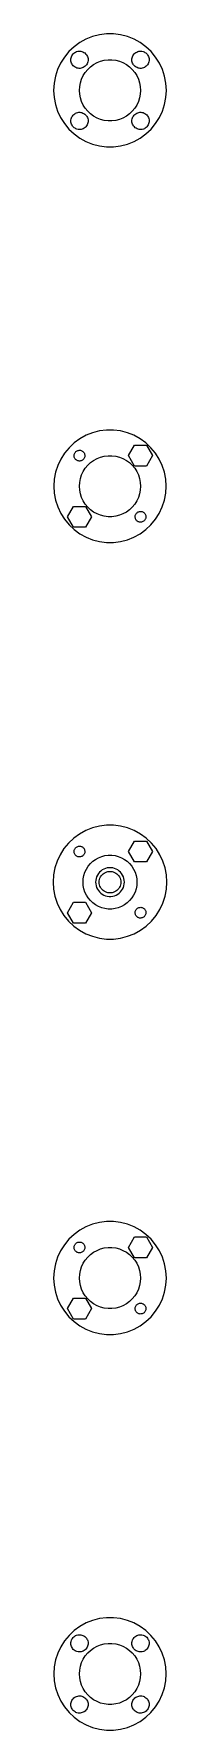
# Model space of a CAD drawing. Header units: metres. Extents: x -16 to 16, y -16 to 456.
import ezdxf

# ---------------------------------------------------------------- set-up
doc = ezdxf.new("R2010")
doc.units = ezdxf.units.M

msp = doc.modelspace()

# ---------------------------------------------------------------- linework, layer by layer
for p, q in [((-8.41608, 453.262), (-10.0118, 452.102)), ((-6.68759, 454.212), (-8.41608, 453.262)), ((-4.85364, 454.938), (-6.68759, 454.212)), ((-2.94315, 455.429), (-4.85364, 454.938)), ((-0.98622, 455.676), (-2.94315, 455.429)), ((0.98622, 455.676), (-0.98622, 455.676)), ((2.94315, 455.429), (0.98622, 455.676)), ((4.85364, 454.938), (2.94315, 455.429)), ((6.68759, 454.212), (4.85364, 454.938)), ((8.41608, 453.262), (6.68759, 454.212)), ((10.0118, 452.102), (8.41608, 453.262)), ((-12.707, 449.232), (-13.7639, 447.567)), ((-11.4497, 450.752), (-12.707, 449.232)), ((-10.0118, 452.102), (-11.4497, 450.752)), ((-10.8995, 448.45), (-10.8868, 448.751)), ((-10.8743, 448.149), (-10.8995, 448.45)), ((-10.8868, 448.751), (-10.8366, 449.048)), ((-10.8116, 447.855), (-10.8743, 448.149)), ((-10.8366, 449.048), (-10.7495, 449.337)), ((-10.7125, 447.57), (-10.8116, 447.855)), ((-10.7495, 449.337), (-10.6269, 449.612)), ((-10.6269, 449.612), (-10.4707, 449.87)), ((-10.4707, 449.87), (-10.2835, 450.106)), ((-10.2835, 450.106), (-10.0682, 450.317)), ((-10.0682, 450.317), (-9.82812, 450.499)), ((-9.82812, 450.499), (-9.56712, 450.65)), ((-9.56712, 450.65), (-9.28928, 450.766)), ((-9.28928, 450.766), (-8.99898, 450.848)), ((-8.99898, 450.848), (-8.70082, 450.892)), ((-8.70082, 450.892), (-8.39949, 450.898)), ((-8.39949, 450.898), (-8.09975, 450.866)), ((-8.09975, 450.866), (-7.80632, 450.798)), ((-7.80632, 450.798), (-7.52382, 450.693)), ((-7.52382, 450.693), (-7.25673, 450.553)), ((-7.25673, 450.553), (-7.00923, 450.381)), ((-7.00923, 450.381), (-6.78526, 450.179)), ((-6.78526, 450.179), (-6.58832, 449.951)), ((-6.58832, 449.951), (-6.42152, 449.7)), ((-6.42152, 449.7), (-6.28752, 449.43)), ((-6.28752, 449.43), (-6.1884, 449.145)), ((-6.16341, 447.952), (-6.25052, 447.663)), ((-6.1884, 449.145), (-6.12573, 448.851)), ((-6.11314, 448.249), (-6.16341, 447.952)), ((-6.12573, 448.851), (-6.10052, 448.55)), ((-6.10052, 448.55), (-6.11314, 448.249)), ((-3.61911, 447.691), (-2.62663, 448.084)), ((-2.62663, 448.084), (-1.59273, 448.349)), ((-1.59273, 448.349), (-0.53371, 448.483)), ((-0.53371, 448.483), (0.53371, 448.483)), ((0.53371, 448.483), (1.59273, 448.349)), ((1.59273, 448.349), (2.62663, 448.084)), ((2.62663, 448.084), (3.61911, 447.691)), ((6.10052, 448.45), (6.11314, 448.751)), ((6.12573, 448.149), (6.10052, 448.45)), ((6.11314, 448.751), (6.16341, 449.048)), ((6.1884, 447.855), (6.12573, 448.149)), ((6.16341, 449.048), (6.25052, 449.337)), ((6.28752, 447.57), (6.1884, 447.855)), ((6.25052, 449.337), (6.37311, 449.612)), ((6.37311, 449.612), (6.52924, 449.87)), ((6.52924, 449.87), (6.71645, 450.106)), ((6.71645, 450.106), (6.93178, 450.317)), ((6.93178, 450.317), (7.17186, 450.499)), ((7.17186, 450.499), (7.43286, 450.65)), ((7.43286, 450.65), (7.71071, 450.766)), ((7.71071, 450.766), (8.00101, 450.848)), ((8.00101, 450.848), (8.29916, 450.892)), ((8.29916, 450.892), (8.60049, 450.898)), ((8.60049, 450.898), (8.90024, 450.866)), ((8.90024, 450.866), (9.19366, 450.798)), ((9.19366, 450.798), (9.47617, 450.693)), ((9.47617, 450.693), (9.74326, 450.553)), ((9.74326, 450.553), (9.99075, 450.381)), ((9.99075, 450.381), (10.2147, 450.179)), ((11.4497, 450.752), (10.0118, 452.102)), ((10.2147, 450.179), (10.4117, 449.951)), ((10.4117, 449.951), (10.5785, 449.7)), ((10.5785, 449.7), (10.7125, 449.43)), ((10.7125, 449.43), (10.8116, 449.145)), ((10.8366, 447.952), (10.7495, 447.663)), ((10.8116, 449.145), (10.8743, 448.851)), ((10.8868, 448.249), (10.8366, 447.952)), ((10.8743, 448.851), (10.8995, 448.55)), ((10.8995, 448.55), (10.8868, 448.249)), ((12.707, 449.232), (11.4497, 450.752)), ((13.7639, 447.567), (12.707, 449.232)), ((-15.2133, 443.906), (-15.5829, 441.969)), ((-14.6037, 445.782), (-15.2133, 443.906)), ((-13.7639, 447.567), (-14.6037, 445.782)), ((-10.5785, 447.3), (-10.7125, 447.57)), ((-10.4117, 447.049), (-10.5785, 447.3)), ((-10.2147, 446.821), (-10.4117, 447.049)), ((-9.99075, 446.619), (-10.2147, 446.821)), ((-9.74326, 446.447), (-9.99075, 446.619)), ((-9.47617, 446.307), (-9.74326, 446.447)), ((-9.19366, 446.202), (-9.47617, 446.307)), ((-8.90024, 446.134), (-9.19366, 446.202)), ((-8.60049, 446.102), (-8.90024, 446.134)), ((-8.29916, 446.108), (-8.60049, 446.102)), ((-8.00101, 446.152), (-8.29916, 446.108)), ((-8.23296, 442.114), (-7.90309, 443.129)), ((-7.71071, 446.233), (-8.00101, 446.152)), ((-7.90309, 443.129), (-7.44859, 444.095)), ((-7.43286, 446.35), (-7.71071, 446.233)), ((-7.44859, 444.095), (-6.87663, 444.996)), ((-7.17186, 446.501), (-7.43286, 446.35)), ((-6.93178, 446.683), (-7.17186, 446.501)), ((-6.71645, 446.894), (-6.93178, 446.683)), ((-6.87663, 444.996), (-6.19623, 445.819)), ((-6.52924, 447.13), (-6.71645, 446.894)), ((-6.37311, 447.388), (-6.52924, 447.13)), ((-6.25052, 447.663), (-6.37311, 447.388)), ((-6.19623, 445.819), (-5.41809, 446.549)), ((-5.41809, 446.549), (-4.55452, 447.177)), ((-4.55452, 447.177), (-3.61911, 447.691)), ((3.61911, 447.691), (4.55452, 447.177)), ((4.55452, 447.177), (5.41809, 446.549)), ((5.41809, 446.549), (6.19623, 445.819)), ((6.19623, 445.819), (6.87663, 444.996)), ((6.42152, 447.3), (6.28752, 447.57)), ((6.58832, 447.049), (6.42152, 447.3)), ((6.78526, 446.821), (6.58832, 447.049)), ((7.00923, 446.619), (6.78526, 446.821)), ((6.87663, 444.996), (7.44859, 444.095)), ((7.25673, 446.447), (7.00923, 446.619)), ((7.52382, 446.307), (7.25673, 446.447)), ((7.44859, 444.095), (7.90309, 443.129)), ((7.80632, 446.202), (7.52382, 446.307)), ((8.09975, 446.134), (7.80632, 446.202)), ((7.90309, 443.129), (8.23296, 442.114)), ((8.39949, 446.102), (8.09975, 446.134)), ((8.70082, 446.108), (8.39949, 446.102)), ((8.99898, 446.152), (8.70082, 446.108)), ((9.28928, 446.233), (8.99898, 446.152)), ((9.56712, 446.35), (9.28928, 446.233)), ((9.82812, 446.501), (9.56712, 446.35)), ((10.0682, 446.683), (9.82812, 446.501)), ((10.2835, 446.894), (10.0682, 446.683)), ((10.4707, 447.13), (10.2835, 446.894)), ((10.6269, 447.388), (10.4707, 447.13)), ((10.7495, 447.663), (10.6269, 447.388)), ((14.6037, 445.782), (13.7639, 447.567)), ((15.2133, 443.906), (14.6037, 445.782)), ((15.5829, 441.969), (15.2133, 443.906)), ((-15.5829, 441.969), (-15.7067, 440)), ((-15.7067, 440), (-15.5829, 438.031)), ((-8.5, 440), (-8.43297, 441.065)), ((-8.43297, 438.935), (-8.5, 440)), ((-8.43297, 441.065), (-8.23296, 442.114)), ((-8.23296, 437.886), (-8.43297, 438.935)), ((8.23296, 442.114), (8.43297, 441.065)), ((8.43297, 438.935), (8.23296, 437.886)), ((8.43297, 441.065), (8.5, 440)), ((8.5, 440), (8.43297, 438.935)), ((15.7067, 440), (15.5829, 441.969)), ((15.5829, 438.031), (15.7067, 440)), ((-15.5829, 438.031), (-15.2133, 436.094)), ((-15.2133, 436.094), (-14.6037, 434.218)), ((-14.6037, 434.218), (-13.7639, 432.433)), ((-9.82812, 433.499), (-9.56712, 433.65)), ((-9.56712, 433.65), (-9.28928, 433.767)), ((-9.28928, 433.767), (-8.99898, 433.848)), ((-8.99898, 433.848), (-8.70082, 433.892)), ((-8.70082, 433.892), (-8.39949, 433.898)), ((-8.39949, 433.898), (-8.09975, 433.866)), ((-7.90309, 436.871), (-8.23296, 437.886)), ((-8.09975, 433.866), (-7.80632, 433.798)), ((-7.44859, 435.905), (-7.90309, 436.871)), ((-7.80632, 433.798), (-7.52382, 433.693)), ((-7.52382, 433.693), (-7.25673, 433.553)), ((-6.87663, 435.004), (-7.44859, 435.905)), ((-6.19623, 434.181), (-6.87663, 435.004)), ((-5.41809, 433.451), (-6.19623, 434.181)), ((6.19623, 434.181), (5.41809, 433.451)), ((6.87663, 435.004), (6.19623, 434.181)), ((7.44859, 435.905), (6.87663, 435.004)), ((7.17186, 433.499), (7.43286, 433.65)), ((7.43286, 433.65), (7.71071, 433.767)), ((7.90309, 436.871), (7.44859, 435.905)), ((7.71071, 433.767), (8.00101, 433.848)), ((8.23296, 437.886), (7.90309, 436.871)), ((8.00101, 433.848), (8.29916, 433.892)), ((8.29916, 433.892), (8.60049, 433.898)), ((8.60049, 433.898), (8.90024, 433.866)), ((8.90024, 433.866), (9.19366, 433.798)), ((9.19366, 433.798), (9.47617, 433.693)), ((9.47617, 433.693), (9.74326, 433.553)), ((13.7639, 432.433), (14.6037, 434.218)), ((14.6037, 434.218), (15.2133, 436.094)), ((15.2133, 436.094), (15.5829, 438.031)), ((-13.7639, 432.433), (-12.707, 430.768)), ((-12.707, 430.768), (-11.4497, 429.248)), ((-11.4497, 429.248), (-10.0118, 427.898)), ((-10.8995, 431.45), (-10.8868, 431.751)), ((-10.8743, 431.149), (-10.8995, 431.45)), ((-10.8868, 431.751), (-10.8366, 432.048)), ((-10.8116, 430.855), (-10.8743, 431.149)), ((-10.8366, 432.048), (-10.7495, 432.337)), ((-10.7125, 430.57), (-10.8116, 430.855)), ((-10.7495, 432.337), (-10.6269, 432.612)), ((-10.5785, 430.3), (-10.7125, 430.57)), ((-10.6269, 432.612), (-10.4707, 432.87)), ((-10.4117, 430.049), (-10.5785, 430.3)), ((-10.4707, 432.87), (-10.2835, 433.106)), ((-10.2147, 429.821), (-10.4117, 430.049)), ((-10.2835, 433.106), (-10.0682, 433.317)), ((-9.99075, 429.619), (-10.2147, 429.821)), ((-10.0682, 433.317), (-9.82812, 433.499)), ((-9.74326, 429.447), (-9.99075, 429.619)), ((-9.47617, 429.307), (-9.74326, 429.447)), ((-9.19366, 429.202), (-9.47617, 429.307)), ((-8.90024, 429.134), (-9.19366, 429.202)), ((-8.60049, 429.102), (-8.90024, 429.134)), ((-8.29916, 429.108), (-8.60049, 429.102)), ((-8.00101, 429.152), (-8.29916, 429.108)), ((-7.71071, 429.234), (-8.00101, 429.152)), ((-7.43286, 429.35), (-7.71071, 429.234)), ((-7.17186, 429.501), (-7.43286, 429.35)), ((-7.25673, 433.553), (-7.00923, 433.381)), ((-6.93178, 429.683), (-7.17186, 429.501)), ((-7.00923, 433.381), (-6.78526, 433.179)), ((-6.71645, 429.894), (-6.93178, 429.683)), ((-6.78526, 433.179), (-6.58832, 432.951)), ((-6.52924, 430.13), (-6.71645, 429.894)), ((-6.58832, 432.951), (-6.42152, 432.7)), ((-6.37311, 430.388), (-6.52924, 430.13)), ((-6.42152, 432.7), (-6.28752, 432.43)), ((-6.25052, 430.663), (-6.37311, 430.388)), ((-6.28752, 432.43), (-6.1884, 432.145)), ((-6.16341, 430.952), (-6.25052, 430.663)), ((-6.1884, 432.145), (-6.12573, 431.851)), ((-6.11314, 431.249), (-6.16341, 430.952)), ((-6.12573, 431.851), (-6.10052, 431.55)), ((-6.10052, 431.55), (-6.11314, 431.249)), ((-4.55452, 432.823), (-5.41809, 433.451)), ((-3.61911, 432.309), (-4.55452, 432.823)), ((-2.62663, 431.916), (-3.61911, 432.309)), ((-1.59273, 431.651), (-2.62663, 431.916)), ((-0.53371, 431.517), (-1.59273, 431.651)), ((0.53371, 431.517), (-0.53371, 431.517)), ((1.59273, 431.651), (0.53371, 431.517)), ((2.62663, 431.916), (1.59273, 431.651)), ((3.61911, 432.309), (2.62663, 431.916)), ((4.55452, 432.823), (3.61911, 432.309)), ((5.41809, 433.451), (4.55452, 432.823)), ((6.10052, 431.45), (6.11314, 431.751)), ((6.12573, 431.149), (6.10052, 431.45)), ((6.11314, 431.751), (6.16341, 432.048)), ((6.1884, 430.855), (6.12573, 431.149)), ((6.16341, 432.048), (6.25052, 432.337)), ((6.28752, 430.57), (6.1884, 430.855)), ((6.25052, 432.337), (6.37311, 432.612)), ((6.42152, 430.3), (6.28752, 430.57)), ((6.37311, 432.612), (6.52924, 432.87)), ((6.58832, 430.049), (6.42152, 430.3)), ((6.52924, 432.87), (6.71645, 433.106)), ((6.78526, 429.821), (6.58832, 430.049)), ((6.71645, 433.106), (6.93178, 433.317)), ((7.00923, 429.619), (6.78526, 429.821)), ((6.93178, 433.317), (7.17186, 433.499)), ((7.25673, 429.447), (7.00923, 429.619)), ((7.52382, 429.307), (7.25673, 429.447)), ((7.80632, 429.202), (7.52382, 429.307)), ((8.09975, 429.134), (7.80632, 429.202)), ((8.39949, 429.102), (8.09975, 429.134)), ((8.70082, 429.108), (8.39949, 429.102)), ((8.99898, 429.152), (8.70082, 429.108)), ((9.28928, 429.234), (8.99898, 429.152)), ((9.56712, 429.35), (9.28928, 429.234)), ((9.82812, 429.501), (9.56712, 429.35)), ((9.74326, 433.553), (9.99075, 433.381)), ((10.0682, 429.683), (9.82812, 429.501)), ((9.99075, 433.381), (10.2147, 433.179)), ((10.0118, 427.898), (11.4497, 429.248)), ((10.2835, 429.894), (10.0682, 429.683)), ((10.2147, 433.179), (10.4117, 432.951)), ((10.4707, 430.13), (10.2835, 429.894)), ((10.4117, 432.951), (10.5785, 432.7)), ((10.6269, 430.388), (10.4707, 430.13)), ((10.5785, 432.7), (10.7125, 432.43)), ((10.7495, 430.663), (10.6269, 430.388)), ((10.7125, 432.43), (10.8116, 432.145)), ((10.8366, 430.952), (10.7495, 430.663)), ((10.8116, 432.145), (10.8743, 431.851)), ((10.8868, 431.249), (10.8366, 430.952)), ((10.8743, 431.851), (10.8995, 431.55)), ((10.8995, 431.55), (10.8868, 431.249)), ((11.4497, 429.248), (12.707, 430.768)), ((12.707, 430.768), (13.7639, 432.433)), ((-10.0118, 427.898), (-8.41608, 426.738)), ((-8.41608, 426.738), (-6.68759, 425.788)), ((-6.68759, 425.788), (-4.85364, 425.062)), ((-4.85364, 425.062), (-2.94315, 424.571)), ((-2.94315, 424.571), (-0.98622, 424.324)), ((-0.98622, 424.324), (0.98622, 424.324)), ((0.98622, 424.324), (2.94315, 424.571)), ((2.94315, 424.571), (4.85364, 425.062)), ((4.85364, 425.062), (6.68759, 425.788)), ((6.68759, 425.788), (8.41608, 426.738)), ((8.41608, 426.738), (10.0118, 427.898)), ((-6.65782, 344.149), (-8.37862, 343.203)), ((-4.83203, 344.871), (-6.65782, 344.149)), ((-2.93004, 345.36), (-4.83203, 344.871)), ((-0.98184, 345.606), (-2.93004, 345.36)), ((0.98184, 345.606), (-0.98184, 345.606)), ((2.93004, 345.36), (0.98184, 345.606)), ((4.83203, 344.871), (2.93004, 345.36)), ((6.65782, 344.149), (4.83203, 344.871)), ((8.37862, 343.203), (6.65782, 344.149)), ((-11.3987, 340.704), (-12.6504, 339.191)), ((-9.96727, 342.048), (-11.3987, 340.704)), ((-8.37862, 343.203), (-9.96727, 342.048)), ((-9.8293, 339.195), (-9.73172, 339.356)), ((-9.73172, 339.356), (-9.61472, 339.504)), ((-9.61472, 339.504), (-9.48012, 339.635)), ((-9.48012, 339.635), (-9.33008, 339.749)), ((-9.33008, 339.749), (-9.16695, 339.844)), ((-9.16695, 339.844), (-8.99329, 339.917)), ((-8.99329, 339.917), (-8.81186, 339.967)), ((-8.81186, 339.967), (-8.6255, 339.995)), ((-8.6255, 339.995), (-8.43718, 339.999)), ((-8.43718, 339.999), (-8.24983, 339.979)), ((-8.24983, 339.979), (-8.06645, 339.936)), ((-8.06645, 339.936), (-7.88989, 339.87)), ((-7.88989, 339.87), (-7.72295, 339.783)), ((-7.72295, 339.783), (-7.56827, 339.676)), ((-7.56827, 339.676), (-7.42828, 339.549)), ((-7.42828, 339.549), (-7.30519, 339.407)), ((-7.30519, 339.407), (-7.20096, 339.25)), ((5.1534, 338.5), (6.82669, 341.398)), ((6.82669, 341.398), (10.1733, 341.398)), ((9.96727, 342.048), (8.37862, 343.203)), ((11.3987, 340.704), (9.96727, 342.048)), ((10.1733, 341.398), (11.8466, 338.5)), ((12.6504, 339.191), (11.3987, 340.704)), ((-14.5387, 335.756), (-15.1455, 333.889)), ((-13.7026, 337.533), (-14.5387, 335.756)), ((-12.6504, 339.191), (-13.7026, 337.533)), ((-9.99966, 338.469), (-9.99178, 338.657)), ((-9.9839, 338.281), (-9.99966, 338.469)), ((-9.99178, 338.657), (-9.96036, 338.843)), ((-9.94473, 338.097), (-9.9839, 338.281)), ((-9.96036, 338.843), (-9.90591, 339.023)), ((-9.88278, 337.919), (-9.94473, 338.097)), ((-9.90591, 339.023), (-9.8293, 339.195)), ((-9.79903, 337.75), (-9.88278, 337.919)), ((-9.69479, 337.593), (-9.79903, 337.75)), ((-9.5717, 337.451), (-9.69479, 337.593)), ((-9.43172, 337.324), (-9.5717, 337.451)), ((-9.27704, 337.217), (-9.43172, 337.324)), ((-9.11009, 337.13), (-9.27704, 337.217)), ((-8.93353, 337.064), (-9.11009, 337.13)), ((-8.75015, 337.021), (-8.93353, 337.064)), ((-8.56281, 337.001), (-8.75015, 337.021)), ((-8.37448, 337.005), (-8.56281, 337.001)), ((-8.18813, 337.033), (-8.37448, 337.005)), ((-8.0067, 337.083), (-8.18813, 337.033)), ((-7.83304, 337.156), (-8.0067, 337.083)), ((-7.66991, 337.251), (-7.83304, 337.156)), ((-7.51987, 337.365), (-7.66991, 337.251)), ((-7.38527, 337.496), (-7.51987, 337.365)), ((-7.44859, 334.095), (-6.87663, 334.996)), ((-7.26826, 337.644), (-7.38527, 337.496)), ((-7.17068, 337.805), (-7.26826, 337.644)), ((-7.20096, 339.25), (-7.1172, 339.081)), ((-7.09407, 337.977), (-7.17068, 337.805)), ((-7.1172, 339.081), (-7.05525, 338.903)), ((-7.03963, 338.157), (-7.09407, 337.977)), ((-7.05525, 338.903), (-7.01608, 338.719)), ((-7.00821, 338.343), (-7.03963, 338.157)), ((-7.01608, 338.719), (-7.00032, 338.531)), ((-7.00032, 338.531), (-7.00821, 338.343)), ((-6.87663, 334.996), (-6.19623, 335.819)), ((-6.19623, 335.819), (-5.41809, 336.549)), ((-5.41809, 336.549), (-4.55452, 337.177)), ((-4.55452, 337.177), (-3.61911, 337.691)), ((-3.61911, 337.691), (-2.62663, 338.084)), ((-2.62663, 338.084), (-1.59273, 338.349)), ((-1.59273, 338.349), (-0.53371, 338.483)), ((-0.53371, 338.483), (0.53371, 338.483)), ((0.53371, 338.483), (1.59273, 338.349)), ((1.59273, 338.349), (2.62663, 338.084)), ((2.62663, 338.084), (3.61911, 337.691)), ((3.61911, 337.691), (4.55452, 337.177)), ((4.55452, 337.177), (5.41809, 336.549)), ((6.82671, 335.602), (5.1534, 338.5)), ((5.41809, 336.549), (6.19623, 335.819)), ((6.19623, 335.819), (6.87663, 334.996)), ((10.1733, 335.602), (6.82671, 335.602)), ((6.87663, 334.996), (7.44859, 334.095)), ((11.8466, 338.5), (10.1733, 335.602)), ((13.7026, 337.533), (12.6504, 339.191)), ((14.5387, 335.756), (13.7026, 337.533)), ((15.1455, 333.889), (14.5387, 335.756)), ((-15.5135, 331.96), (-15.6368, 330)), ((-15.6368, 330), (-15.5135, 328.04)), ((-15.1455, 333.889), (-15.5135, 331.96)), ((-8.5, 330), (-8.43297, 331.065)), ((-8.43297, 328.935), (-8.5, 330)), ((-8.43297, 331.065), (-8.23296, 332.114)), ((-8.23296, 332.114), (-7.90309, 333.129)), ((-7.90309, 333.129), (-7.44859, 334.095)), ((7.44859, 334.095), (7.90309, 333.129)), ((7.90309, 333.129), (8.23296, 332.114)), ((8.23296, 332.114), (8.43297, 331.065)), ((8.43297, 331.065), (8.5, 330)), ((8.5, 330), (8.43297, 328.935)), ((15.5135, 331.96), (15.1455, 333.889)), ((15.6368, 330), (15.5135, 331.96)), ((15.5135, 328.04), (15.6368, 330)), ((-15.5135, 328.04), (-15.1455, 326.111)), ((-15.1455, 326.111), (-14.5387, 324.244)), ((-8.23296, 327.886), (-8.43297, 328.935)), ((-7.90309, 326.871), (-8.23296, 327.886)), ((-7.44859, 325.905), (-7.90309, 326.871)), ((-6.87663, 325.004), (-7.44859, 325.905)), ((7.44859, 325.905), (6.87663, 325.004)), ((7.90309, 326.871), (7.44859, 325.905)), ((8.23296, 327.886), (7.90309, 326.871)), ((8.43297, 328.935), (8.23296, 327.886)), ((14.5387, 324.244), (15.1455, 326.111)), ((15.1455, 326.111), (15.5135, 328.04)), ((-14.5387, 324.244), (-13.7026, 322.467)), ((-13.7026, 322.467), (-12.6504, 320.809)), ((-12.6504, 320.809), (-11.3987, 319.296)), ((-11.8466, 321.5), (-10.1733, 324.398)), ((-10.1733, 318.602), (-11.8466, 321.5)), ((-10.1733, 324.398), (-6.82671, 324.398)), ((-6.19623, 324.181), (-6.87663, 325.004)), ((-6.82671, 324.398), (-5.1534, 321.5)), ((-5.1534, 321.5), (-6.82669, 318.602)), ((-5.41809, 323.451), (-6.19623, 324.181)), ((-4.55452, 322.823), (-5.41809, 323.451)), ((-3.61911, 322.309), (-4.55452, 322.823)), ((-2.62663, 321.916), (-3.61911, 322.309)), ((-1.59273, 321.651), (-2.62663, 321.916)), ((-0.53371, 321.517), (-1.59273, 321.651)), ((0.53371, 321.517), (-0.53371, 321.517)), ((1.59273, 321.651), (0.53371, 321.517)), ((2.62663, 321.916), (1.59273, 321.651)), ((3.61911, 322.309), (2.62663, 321.916)), ((4.55452, 322.823), (3.61911, 322.309)), ((5.41809, 323.451), (4.55452, 322.823)), ((6.19623, 324.181), (5.41809, 323.451)), ((6.87663, 325.004), (6.19623, 324.181)), ((7.00032, 321.469), (7.00821, 321.657)), ((7.01608, 321.281), (7.00032, 321.469)), ((7.00821, 321.657), (7.03963, 321.843)), ((7.05525, 321.097), (7.01608, 321.281)), ((7.03963, 321.843), (7.09407, 322.023)), ((7.1172, 320.919), (7.05525, 321.097)), ((7.09407, 322.023), (7.17068, 322.195)), ((7.20096, 320.75), (7.1172, 320.919)), ((7.17068, 322.195), (7.26826, 322.356)), ((7.30519, 320.593), (7.20096, 320.75)), ((7.26826, 322.356), (7.38527, 322.504)), ((7.42828, 320.451), (7.30519, 320.593)), ((7.38527, 322.504), (7.51987, 322.635)), ((7.51987, 322.635), (7.66991, 322.749)), ((7.66991, 322.749), (7.83304, 322.844)), ((7.83304, 322.844), (8.0067, 322.917)), ((8.0067, 322.917), (8.18813, 322.967)), ((8.18813, 322.967), (8.37448, 322.995)), ((8.37448, 322.995), (8.56281, 322.999)), ((8.56281, 322.999), (8.75015, 322.979)), ((8.75015, 322.979), (8.93353, 322.936)), ((8.93353, 322.936), (9.11009, 322.87)), ((9.11009, 322.87), (9.27704, 322.783)), ((9.27704, 322.783), (9.43172, 322.676)), ((9.43172, 322.676), (9.5717, 322.549)), ((9.61472, 320.496), (9.48012, 320.365)), ((9.5717, 322.549), (9.69479, 322.407)), ((9.73172, 320.644), (9.61472, 320.496)), ((9.69479, 322.407), (9.79903, 322.25)), ((9.8293, 320.805), (9.73172, 320.644)), ((9.79903, 322.25), (9.88278, 322.081)), ((9.90591, 320.977), (9.8293, 320.805)), ((9.88278, 322.081), (9.94473, 321.903)), ((9.96036, 321.157), (9.90591, 320.977)), ((9.94473, 321.903), (9.9839, 321.719)), ((9.99178, 321.343), (9.96036, 321.157)), ((9.9839, 321.719), (9.99966, 321.531)), ((9.99966, 321.531), (9.99178, 321.343)), ((11.3987, 319.296), (12.6504, 320.809)), ((12.6504, 320.809), (13.7026, 322.467)), ((13.7026, 322.467), (14.5387, 324.244)), ((-11.3987, 319.296), (-9.96727, 317.952)), ((-6.82669, 318.602), (-10.1733, 318.602)), ((-9.96727, 317.952), (-8.37862, 316.797)), ((-8.37862, 316.797), (-6.65782, 315.851)), ((-6.65782, 315.851), (-4.83203, 315.129)), ((4.83203, 315.129), (6.65782, 315.851)), ((6.65782, 315.851), (8.37862, 316.797)), ((7.56827, 320.324), (7.42828, 320.451)), ((7.72295, 320.217), (7.56827, 320.324)), ((7.88989, 320.13), (7.72295, 320.217)), ((8.06645, 320.064), (7.88989, 320.13)), ((8.24983, 320.021), (8.06645, 320.064)), ((8.43718, 320.001), (8.24983, 320.021)), ((8.37862, 316.797), (9.96727, 317.952)), ((8.6255, 320.005), (8.43718, 320.001)), ((8.81186, 320.033), (8.6255, 320.005)), ((8.99329, 320.083), (8.81186, 320.033)), ((9.16695, 320.156), (8.99329, 320.083)), ((9.33008, 320.251), (9.16695, 320.156)), ((9.48012, 320.365), (9.33008, 320.251)), ((9.96727, 317.952), (11.3987, 319.296)), ((-4.83203, 315.129), (-2.93004, 314.64)), ((-2.93004, 314.64), (-0.98184, 314.394)), ((-0.98184, 314.394), (0.98184, 314.394)), ((0.98184, 314.394), (2.93004, 314.64)), ((2.93004, 314.64), (4.83203, 315.129)), ((-0.99428, 235.804), (-2.96718, 235.555)), ((0.99428, 235.804), (-0.99428, 235.804)), ((2.96718, 235.555), (0.99428, 235.804)), ((-10.0936, 232.201), (-11.5432, 230.84)), ((-8.4848, 233.37), (-10.0936, 232.201)), ((-6.7422, 234.328), (-8.4848, 233.37)), ((-4.89328, 235.06), (-6.7422, 234.328)), ((-2.96718, 235.555), (-4.89328, 235.06)), ((4.89328, 235.06), (2.96718, 235.555)), ((6.7422, 234.328), (4.89328, 235.06)), ((5.1534, 228.5), (6.82669, 231.398)), ((8.4848, 233.37), (6.7422, 234.328)), ((6.82669, 231.398), (10.1733, 231.398)), ((10.0936, 232.201), (8.4848, 233.37)), ((11.5432, 230.84), (10.0936, 232.201)), ((10.1733, 231.398), (11.8466, 228.5)), ((-13.8763, 227.629), (-14.723, 225.829)), ((-12.8108, 229.308), (-13.8763, 227.629)), ((-11.5432, 230.84), (-12.8108, 229.308)), ((-9.99966, 228.469), (-9.99178, 228.657)), ((-9.9839, 228.281), (-9.99966, 228.469)), ((-9.99178, 228.657), (-9.96036, 228.843)), ((-9.94473, 228.097), (-9.9839, 228.281)), ((-9.96036, 228.843), (-9.90591, 229.023)), ((-9.88278, 227.919), (-9.94473, 228.097)), ((-9.90591, 229.023), (-9.8293, 229.195)), ((-9.79903, 227.75), (-9.88278, 227.919)), ((-9.8293, 229.195), (-9.73172, 229.356)), ((-9.69479, 227.593), (-9.79903, 227.75)), ((-9.73172, 229.356), (-9.61472, 229.504)), ((-9.5717, 227.451), (-9.69479, 227.593)), ((-9.61472, 229.504), (-9.48012, 229.635)), ((-9.43172, 227.324), (-9.5717, 227.451)), ((-9.48012, 229.635), (-9.33008, 229.749)), ((-9.27704, 227.217), (-9.43172, 227.324)), ((-9.33008, 229.749), (-9.16695, 229.844)), ((-9.11009, 227.13), (-9.27704, 227.217)), ((-9.16695, 229.844), (-8.99329, 229.917)), ((-8.93353, 227.064), (-9.11009, 227.13)), ((-8.99329, 229.917), (-8.81186, 229.967)), ((-8.75015, 227.021), (-8.93353, 227.064)), ((-8.81186, 229.967), (-8.6255, 229.995)), ((-8.56281, 227.001), (-8.75015, 227.021)), ((-8.6255, 229.995), (-8.43718, 229.999)), ((-8.37448, 227.005), (-8.56281, 227.001)), ((-8.43718, 229.999), (-8.24983, 229.979)), ((-8.18813, 227.033), (-8.37448, 227.005)), ((-8.24983, 229.979), (-8.06645, 229.936)), ((-8.0067, 227.083), (-8.18813, 227.033)), ((-8.06645, 229.936), (-7.88989, 229.87)), ((-7.83304, 227.156), (-8.0067, 227.083)), ((-7.88989, 229.87), (-7.72295, 229.783)), ((-7.66991, 227.251), (-7.83304, 227.156)), ((-7.72295, 229.783), (-7.56827, 229.676)), ((-7.51987, 227.365), (-7.66991, 227.251)), ((-7.56827, 229.676), (-7.42828, 229.549)), ((-7.38527, 227.496), (-7.51987, 227.365)), ((-7.42828, 229.549), (-7.30519, 229.407)), ((-7.26826, 227.644), (-7.38527, 227.496)), ((-7.30519, 229.407), (-7.20096, 229.25)), ((-7.17068, 227.805), (-7.26826, 227.644)), ((-7.20096, 229.25), (-7.1172, 229.081)), ((-7.09407, 227.977), (-7.17068, 227.805)), ((-7.1172, 229.081), (-7.05525, 228.903)), ((-7.03963, 228.157), (-7.09407, 227.977)), ((-7.05525, 228.903), (-7.01608, 228.719)), ((-7.00821, 228.343), (-7.03963, 228.157)), ((-7.01608, 228.719), (-7.00032, 228.531)), ((-7.00032, 228.531), (-7.00821, 228.343)), ((-4.78067, 225.779), (-4.01869, 226.332)), ((-4.01869, 226.332), (-3.19334, 226.786)), ((-3.19334, 226.786), (-2.31763, 227.133)), ((-2.31763, 227.133), (-1.40535, 227.367)), ((-1.40535, 227.367), (-0.47092, 227.485)), ((-0.47092, 227.485), (0.47092, 227.485)), ((0.47092, 227.485), (1.40535, 227.367)), ((1.40535, 227.367), (2.31763, 227.133)), ((2.31763, 227.133), (3.19334, 226.786)), ((3.19334, 226.786), (4.01869, 226.332)), ((4.01869, 226.332), (4.78067, 225.779)), ((6.82671, 225.602), (5.1534, 228.5)), ((11.8466, 228.5), (10.1733, 225.602)), ((12.8108, 229.308), (11.5432, 230.84)), ((13.8763, 227.629), (12.8108, 229.308)), ((14.723, 225.829), (13.8763, 227.629)), ((-15.7101, 221.985), (-15.835, 220)), ((-15.3375, 223.938), (-15.7101, 221.985)), ((-14.723, 225.829), (-15.3375, 223.938)), ((-7.44086, 220.94), (-7.26436, 221.865)), ((-7.26436, 221.865), (-6.97331, 222.761)), ((-6.97331, 222.761), (-6.5723, 223.613)), ((-6.5723, 223.613), (-6.06763, 224.408)), ((-6.06763, 224.408), (-5.46725, 225.134)), ((-5.46725, 225.134), (-4.78067, 225.779)), ((-3.50522, 221.927), (-3.7191, 221.472)), ((-3.23605, 222.351), (-3.50522, 221.927)), ((-2.91586, 222.738), (-3.23605, 222.351)), ((-2.54968, 223.082), (-2.91586, 222.738)), ((-2.62891, 221.445), (-2.42705, 221.763)), ((-2.1433, 223.377), (-2.54968, 223.082)), ((-2.42705, 221.763), (-2.1869, 222.054)), ((-2.1869, 222.054), (-1.91226, 222.312)), ((-1.70311, 223.619), (-2.1433, 223.377)), ((-1.91226, 222.312), (-1.60747, 222.533)), ((-1.23605, 223.804), (-1.70311, 223.619)), ((-1.60747, 222.533), (-1.27733, 222.714)), ((-1.27733, 222.714), (-0.92705, 222.853)), ((-0.74951, 223.929), (-1.23605, 223.804)), ((-0.92705, 222.853), (-0.56213, 222.947)), ((-0.25116, 223.992), (-0.74951, 223.929)), ((-0.56213, 222.947), (-0.18837, 222.994)), ((0.25116, 223.992), (-0.25116, 223.992)), ((-0.18837, 222.994), (0.18837, 222.994)), ((0.18837, 222.994), (0.56213, 222.947)), ((0.74951, 223.929), (0.25116, 223.992)), ((0.56213, 222.947), (0.92705, 222.853)), ((1.23605, 223.804), (0.74951, 223.929)), ((0.92705, 222.853), (1.27733, 222.714)), ((1.70311, 223.619), (1.23605, 223.804)), ((1.27733, 222.714), (1.60747, 222.533)), ((1.60747, 222.533), (1.91226, 222.312)), ((2.1433, 223.377), (1.70311, 223.619)), ((1.91226, 222.312), (2.1869, 222.054)), ((2.54968, 223.082), (2.1433, 223.377)), ((2.1869, 222.054), (2.42705, 221.763)), ((2.42705, 221.763), (2.62891, 221.445)), ((2.91586, 222.738), (2.54968, 223.082)), ((3.23605, 222.351), (2.91586, 222.738)), ((3.50522, 221.927), (3.23605, 222.351)), ((3.7191, 221.472), (3.50522, 221.927)), ((4.78067, 225.779), (5.46725, 225.134)), ((5.46725, 225.134), (6.06763, 224.408)), ((6.06763, 224.408), (6.5723, 223.613)), ((6.5723, 223.613), (6.97331, 222.761)), ((10.1733, 225.602), (6.82671, 225.602)), ((6.97331, 222.761), (7.26436, 221.865)), ((7.26436, 221.865), (7.44086, 220.94)), ((15.3375, 223.938), (14.723, 225.829)), ((15.7101, 221.985), (15.3375, 223.938)), ((15.835, 220), (15.7101, 221.985)), ((-15.835, 220), (-15.7101, 218.015)), ((-15.7101, 218.015), (-15.3375, 216.062)), ((-7.5, 220), (-7.44086, 220.94)), ((-7.44086, 219.06), (-7.5, 220)), ((-7.26436, 218.135), (-7.44086, 219.06)), ((-6.97331, 217.239), (-7.26436, 218.135)), ((-6.5723, 216.387), (-6.97331, 217.239)), ((-3.96844, 220.501), (-4, 220)), ((-4, 220), (-3.96844, 219.499)), ((-3.87433, 220.995), (-3.96844, 220.501)), ((-3.96844, 219.499), (-3.87433, 219.005)), ((-3.7191, 221.472), (-3.87433, 220.995)), ((-3.87433, 219.005), (-3.7191, 218.528)), ((-3.7191, 218.528), (-3.50522, 218.073)), ((-3.50522, 218.073), (-3.23605, 217.649)), ((-3.23605, 217.649), (-2.91586, 217.262)), ((-3, 220), (-2.97633, 220.376)), ((-2.97633, 219.624), (-3, 220)), ((-2.97633, 220.376), (-2.90575, 220.746)), ((-2.90575, 219.254), (-2.97633, 219.624)), ((-2.91586, 217.262), (-2.54968, 216.918)), ((-2.90575, 220.746), (-2.78932, 221.104)), ((-2.78932, 218.896), (-2.90575, 219.254)), ((-2.78932, 221.104), (-2.62891, 221.445)), ((-2.62891, 218.555), (-2.78932, 218.896)), ((-2.42705, 218.237), (-2.62891, 218.555)), ((-2.54968, 216.918), (-2.1433, 216.623)), ((-2.1869, 217.946), (-2.42705, 218.237)), ((-1.91226, 217.688), (-2.1869, 217.946)), ((-1.60747, 217.467), (-1.91226, 217.688)), ((-1.27733, 217.286), (-1.60747, 217.467)), ((-0.92705, 217.147), (-1.27733, 217.286)), ((-0.56213, 217.053), (-0.92705, 217.147)), ((-0.18837, 217.006), (-0.56213, 217.053)), ((0.18837, 217.006), (-0.18837, 217.006)), ((0.56213, 217.053), (0.18837, 217.006)), ((0.92705, 217.147), (0.56213, 217.053)), ((1.27733, 217.286), (0.92705, 217.147)), ((1.60747, 217.467), (1.27733, 217.286)), ((1.91226, 217.688), (1.60747, 217.467)), ((2.1869, 217.946), (1.91226, 217.688)), ((2.1433, 216.623), (2.54968, 216.918)), ((2.42705, 218.237), (2.1869, 217.946)), ((2.62891, 218.555), (2.42705, 218.237)), ((2.54968, 216.918), (2.91586, 217.262)), ((2.62891, 221.445), (2.78932, 221.104)), ((2.78932, 218.896), (2.62891, 218.555)), ((2.78932, 221.104), (2.90575, 220.746)), ((2.90575, 219.254), (2.78932, 218.896)), ((2.90575, 220.746), (2.97633, 220.376)), ((2.97633, 219.624), (2.90575, 219.254)), ((2.91586, 217.262), (3.23605, 217.649)), ((2.97633, 220.376), (3, 220)), ((3, 220), (2.97633, 219.624)), ((3.23605, 217.649), (3.50522, 218.073)), ((3.50522, 218.073), (3.7191, 218.528)), ((3.87433, 220.995), (3.7191, 221.472)), ((3.7191, 218.528), (3.87433, 219.005)), ((3.96844, 220.501), (3.87433, 220.995)), ((3.87433, 219.005), (3.96844, 219.499)), ((4, 220), (3.96844, 220.501)), ((3.96844, 219.499), (4, 220)), ((6.97331, 217.239), (6.5723, 216.387)), ((7.26436, 218.135), (6.97331, 217.239)), ((7.44086, 219.06), (7.26436, 218.135)), ((7.44086, 220.94), (7.5, 220)), ((7.5, 220), (7.44086, 219.06)), ((15.3375, 216.062), (15.7101, 218.015)), ((15.7101, 218.015), (15.835, 220)), ((-15.3375, 216.062), (-14.723, 214.171)), ((-14.723, 214.171), (-13.8763, 212.371)), ((-13.8763, 212.371), (-12.8108, 210.692)), ((-11.8466, 211.5), (-10.1733, 214.398)), ((-10.1733, 214.398), (-6.82671, 214.398)), ((-6.82671, 214.398), (-5.1534, 211.5)), ((-6.06763, 215.592), (-6.5723, 216.387)), ((-5.46725, 214.866), (-6.06763, 215.592)), ((-4.78067, 214.221), (-5.46725, 214.866)), ((-4.01869, 213.668), (-4.78067, 214.221)), ((-3.19334, 213.214), (-4.01869, 213.668)), ((-2.31763, 212.867), (-3.19334, 213.214)), ((-1.40535, 212.633), (-2.31763, 212.867)), ((-2.1433, 216.623), (-1.70311, 216.381)), ((-1.70311, 216.381), (-1.23605, 216.196)), ((-0.47092, 212.515), (-1.40535, 212.633)), ((-1.23605, 216.196), (-0.74951, 216.071)), ((-0.74951, 216.071), (-0.25116, 216.008)), ((0.47092, 212.515), (-0.47092, 212.515)), ((-0.25116, 216.008), (0.25116, 216.008)), ((0.25116, 216.008), (0.74951, 216.071)), ((1.40535, 212.633), (0.47092, 212.515)), ((0.74951, 216.071), (1.23605, 216.196)), ((1.23605, 216.196), (1.70311, 216.381)), ((2.31763, 212.867), (1.40535, 212.633)), ((1.70311, 216.381), (2.1433, 216.623)), ((3.19334, 213.214), (2.31763, 212.867)), ((4.01869, 213.668), (3.19334, 213.214)), ((4.78067, 214.221), (4.01869, 213.668)), ((5.46725, 214.866), (4.78067, 214.221)), ((6.06763, 215.592), (5.46725, 214.866)), ((6.5723, 216.387), (6.06763, 215.592)), ((7.09407, 212.023), (7.17068, 212.195)), ((7.17068, 212.195), (7.26826, 212.356)), ((7.26826, 212.356), (7.38527, 212.504)), ((7.38527, 212.504), (7.51987, 212.635)), ((7.51987, 212.635), (7.66991, 212.749)), ((7.66991, 212.749), (7.83304, 212.844)), ((7.83304, 212.844), (8.0067, 212.917)), ((8.0067, 212.917), (8.18813, 212.967)), ((8.18813, 212.967), (8.37448, 212.995)), ((8.37448, 212.995), (8.56281, 212.999)), ((8.56281, 212.999), (8.75015, 212.979)), ((8.75015, 212.979), (8.93353, 212.936)), ((8.93353, 212.936), (9.11009, 212.87)), ((9.11009, 212.87), (9.27704, 212.783)), ((9.27704, 212.783), (9.43172, 212.676)), ((9.43172, 212.676), (9.5717, 212.549)), ((9.5717, 212.549), (9.69479, 212.407)), ((9.69479, 212.407), (9.79903, 212.25)), ((9.79903, 212.25), (9.88278, 212.081)), ((9.88278, 212.081), (9.94473, 211.903)), ((12.8108, 210.692), (13.8763, 212.371)), ((13.8763, 212.371), (14.723, 214.171)), ((14.723, 214.171), (15.3375, 216.062)), ((-12.8108, 210.692), (-11.5432, 209.16)), ((-10.1733, 208.602), (-11.8466, 211.5)), ((-11.5432, 209.16), (-10.0936, 207.799)), ((-6.82669, 208.602), (-10.1733, 208.602)), ((-10.0936, 207.799), (-8.4848, 206.63)), ((-5.1534, 211.5), (-6.82669, 208.602)), ((7.00032, 211.469), (7.00821, 211.657)), ((7.01608, 211.281), (7.00032, 211.469)), ((7.00821, 211.657), (7.03963, 211.843)), ((7.05525, 211.097), (7.01608, 211.281)), ((7.03963, 211.843), (7.09407, 212.023)), ((7.1172, 210.919), (7.05525, 211.097)), ((7.20096, 210.75), (7.1172, 210.919)), ((7.30519, 210.593), (7.20096, 210.75)), ((7.42828, 210.451), (7.30519, 210.593)), ((7.56827, 210.324), (7.42828, 210.451)), ((7.72295, 210.217), (7.56827, 210.324)), ((7.88989, 210.13), (7.72295, 210.217)), ((8.06645, 210.064), (7.88989, 210.13)), ((8.24983, 210.021), (8.06645, 210.064)), ((8.43718, 210.001), (8.24983, 210.021)), ((8.6255, 210.005), (8.43718, 210.001)), ((8.4848, 206.63), (10.0936, 207.799)), ((8.81186, 210.033), (8.6255, 210.005)), ((8.99329, 210.083), (8.81186, 210.033)), ((9.16695, 210.156), (8.99329, 210.083)), ((9.33008, 210.251), (9.16695, 210.156)), ((9.48012, 210.365), (9.33008, 210.251)), ((9.61472, 210.496), (9.48012, 210.365)), ((9.73172, 210.644), (9.61472, 210.496)), ((9.8293, 210.805), (9.73172, 210.644)), ((9.90591, 210.977), (9.8293, 210.805)), ((9.96036, 211.157), (9.90591, 210.977)), ((9.94473, 211.903), (9.9839, 211.719)), ((9.99178, 211.343), (9.96036, 211.157)), ((9.9839, 211.719), (9.99966, 211.531)), ((9.99966, 211.531), (9.99178, 211.343)), ((10.0936, 207.799), (11.5432, 209.16)), ((11.5432, 209.16), (12.8108, 210.692)), ((-8.4848, 206.63), (-6.7422, 205.672)), ((-6.7422, 205.672), (-4.89328, 204.94)), ((-4.89328, 204.94), (-2.96718, 204.445)), ((-2.96718, 204.445), (-0.99428, 204.196)), ((-0.99428, 204.196), (0.99428, 204.196)), ((0.99428, 204.196), (2.96718, 204.445)), ((2.96718, 204.445), (4.89328, 204.94)), ((4.89328, 204.94), (6.7422, 205.672)), ((6.7422, 205.672), (8.4848, 206.63)), ((-8.41608, 123.262), (-10.0118, 122.102)), ((-6.68759, 124.212), (-8.41608, 123.262)), ((-4.85364, 124.938), (-6.68759, 124.212)), ((-2.94315, 125.429), (-4.85364, 124.938)), ((-0.98622, 125.676), (-2.94315, 125.429)), ((0.98622, 125.676), (-0.98622, 125.676)), ((2.94315, 125.429), (0.98622, 125.676)), ((4.85364, 124.938), (2.94315, 125.429)), ((6.68759, 124.212), (4.85364, 124.938)), ((8.41608, 123.262), (6.68759, 124.212)), ((10.0118, 122.102), (8.41608, 123.262)), ((-12.707, 119.232), (-13.7639, 117.567)), ((-11.4497, 120.752), (-12.707, 119.232)), ((-10.0118, 122.102), (-11.4497, 120.752)), ((-9.99966, 118.469), (-9.99178, 118.657)), ((-9.9839, 118.281), (-9.99966, 118.469)), ((-9.99178, 118.657), (-9.96036, 118.843)), ((-9.94473, 118.097), (-9.9839, 118.281)), ((-9.96036, 118.843), (-9.90591, 119.023)), ((-9.88278, 117.919), (-9.94473, 118.097)), ((-9.90591, 119.023), (-9.8293, 119.195)), ((-9.79903, 117.75), (-9.88278, 117.919)), ((-9.8293, 119.195), (-9.73172, 119.356)), ((-9.73172, 119.356), (-9.61472, 119.504)), ((-9.61472, 119.504), (-9.48012, 119.635)), ((-9.48012, 119.635), (-9.33008, 119.749)), ((-9.33008, 119.749), (-9.16695, 119.844)), ((-9.16695, 119.844), (-8.99329, 119.917)), ((-8.99329, 119.917), (-8.81186, 119.967)), ((-8.81186, 119.967), (-8.6255, 119.995)), ((-8.6255, 119.995), (-8.43718, 119.999)), ((-8.43718, 119.999), (-8.24983, 119.979)), ((-8.24983, 119.979), (-8.06645, 119.936)), ((-8.06645, 119.936), (-7.88989, 119.87)), ((-7.88989, 119.87), (-7.72295, 119.783)), ((-7.72295, 119.783), (-7.56827, 119.676)), ((-7.56827, 119.676), (-7.42828, 119.549)), ((-7.42828, 119.549), (-7.30519, 119.407)), ((-7.30519, 119.407), (-7.20096, 119.25)), ((-7.20096, 119.25), (-7.1172, 119.081)), ((-7.09407, 117.977), (-7.17068, 117.805)), ((-7.1172, 119.081), (-7.05525, 118.903)), ((-7.03963, 118.157), (-7.09407, 117.977)), ((-7.05525, 118.903), (-7.01608, 118.719)), ((-7.00821, 118.343), (-7.03963, 118.157)), ((-7.01608, 118.719), (-7.00032, 118.531)), ((-7.00032, 118.531), (-7.00821, 118.343)), ((-3.61911, 117.691), (-2.62663, 118.084)), ((-2.62663, 118.084), (-1.59273, 118.349)), ((-1.59273, 118.349), (-0.53371, 118.483)), ((-0.53371, 118.483), (0.53371, 118.483)), ((0.53371, 118.483), (1.59273, 118.349)), ((1.59273, 118.349), (2.62663, 118.084)), ((2.62663, 118.084), (3.61911, 117.691)), ((5.1534, 118.5), (6.82669, 121.398)), ((6.82671, 115.602), (5.1534, 118.5)), ((6.82669, 121.398), (10.1733, 121.398)), ((11.4497, 120.752), (10.0118, 122.102)), ((10.1733, 121.398), (11.8466, 118.5)), ((11.8466, 118.5), (10.1733, 115.602)), ((12.707, 119.232), (11.4497, 120.752)), ((13.7639, 117.567), (12.707, 119.232)), ((-15.2133, 113.906), (-15.5829, 111.969)), ((-14.6037, 115.782), (-15.2133, 113.906)), ((-13.7639, 117.567), (-14.6037, 115.782)), ((-9.69479, 117.593), (-9.79903, 117.75)), ((-9.5717, 117.451), (-9.69479, 117.593)), ((-9.43172, 117.324), (-9.5717, 117.451)), ((-9.27704, 117.217), (-9.43172, 117.324)), ((-9.11009, 117.13), (-9.27704, 117.217)), ((-8.93353, 117.064), (-9.11009, 117.13)), ((-8.75015, 117.021), (-8.93353, 117.064)), ((-8.56281, 117.001), (-8.75015, 117.021)), ((-8.37448, 117.005), (-8.56281, 117.001)), ((-8.18813, 117.033), (-8.37448, 117.005)), ((-8.23296, 112.114), (-7.90309, 113.129)), ((-8.0067, 117.083), (-8.18813, 117.033)), ((-7.83304, 117.156), (-8.0067, 117.083)), ((-7.90309, 113.129), (-7.44859, 114.095)), ((-7.66991, 117.251), (-7.83304, 117.156)), ((-7.51987, 117.365), (-7.66991, 117.251)), ((-7.38527, 117.496), (-7.51987, 117.365)), ((-7.44859, 114.095), (-6.87663, 114.996)), ((-7.26826, 117.644), (-7.38527, 117.496)), ((-7.17068, 117.805), (-7.26826, 117.644)), ((-6.87663, 114.996), (-6.19623, 115.819)), ((-6.19623, 115.819), (-5.41809, 116.549)), ((-5.41809, 116.549), (-4.55452, 117.177)), ((-4.55452, 117.177), (-3.61911, 117.691)), ((3.61911, 117.691), (4.55452, 117.177)), ((4.55452, 117.177), (5.41809, 116.549)), ((5.41809, 116.549), (6.19623, 115.819)), ((6.19623, 115.819), (6.87663, 114.996)), ((10.1733, 115.602), (6.82671, 115.602)), ((6.87663, 114.996), (7.44859, 114.095)), ((7.44859, 114.095), (7.90309, 113.129)), ((7.90309, 113.129), (8.23296, 112.114)), ((14.6037, 115.782), (13.7639, 117.567)), ((15.2133, 113.906), (14.6037, 115.782)), ((15.5829, 111.969), (15.2133, 113.906)), ((-15.5829, 111.969), (-15.7067, 110)), ((-15.7067, 110), (-15.5829, 108.031)), ((-8.5, 110), (-8.43297, 111.065)), ((-8.43297, 108.935), (-8.5, 110)), ((-8.43297, 111.065), (-8.23296, 112.114)), ((-8.23296, 107.886), (-8.43297, 108.935)), ((8.23296, 112.114), (8.43297, 111.065)), ((8.43297, 108.935), (8.23296, 107.886)), ((8.43297, 111.065), (8.5, 110)), ((8.5, 110), (8.43297, 108.935)), ((15.7067, 110), (15.5829, 111.969)), ((15.5829, 108.031), (15.7067, 110)), ((-15.5829, 108.031), (-15.2133, 106.094)), ((-15.2133, 106.094), (-14.6037, 104.218)), ((-14.6037, 104.218), (-13.7639, 102.433)), ((-11.8466, 101.5), (-10.1733, 104.398)), ((-10.1733, 104.398), (-6.82671, 104.398)), ((-7.90309, 106.871), (-8.23296, 107.886)), ((-7.44859, 105.905), (-7.90309, 106.871)), ((-6.87663, 105.004), (-7.44859, 105.905)), ((-6.19623, 104.181), (-6.87663, 105.004)), ((-6.82671, 104.398), (-5.1534, 101.5)), ((-5.41809, 103.451), (-6.19623, 104.181)), ((6.19623, 104.181), (5.41809, 103.451)), ((6.87663, 105.004), (6.19623, 104.181)), ((7.44859, 105.905), (6.87663, 105.004)), ((7.90309, 106.871), (7.44859, 105.905)), ((8.23296, 107.886), (7.90309, 106.871)), ((13.7639, 102.433), (14.6037, 104.218)), ((14.6037, 104.218), (15.2133, 106.094)), ((15.2133, 106.094), (15.5829, 108.031)), ((-13.7639, 102.433), (-12.707, 100.768)), ((-12.707, 100.768), (-11.4497, 99.248)), ((-10.1733, 98.6018), (-11.8466, 101.5)), ((-11.4497, 99.248), (-10.0118, 97.8978)), ((-5.1534, 101.5), (-6.82669, 98.6018)), ((-4.55452, 102.823), (-5.41809, 103.451)), ((-3.61911, 102.309), (-4.55452, 102.823)), ((-2.62663, 101.916), (-3.61911, 102.309)), ((-1.59273, 101.651), (-2.62663, 101.916)), ((-0.53371, 101.517), (-1.59273, 101.651)), ((0.53371, 101.517), (-0.53371, 101.517)), ((1.59273, 101.651), (0.53371, 101.517)), ((2.62663, 101.916), (1.59273, 101.651)), ((3.61911, 102.309), (2.62663, 101.916)), ((4.55452, 102.823), (3.61911, 102.309)), ((5.41809, 103.451), (4.55452, 102.823)), ((7.00032, 101.469), (7.00821, 101.657)), ((7.01608, 101.281), (7.00032, 101.469)), ((7.00821, 101.657), (7.03963, 101.843)), ((7.05525, 101.097), (7.01608, 101.281)), ((7.03963, 101.843), (7.09407, 102.023)), ((7.1172, 100.919), (7.05525, 101.097)), ((7.09407, 102.023), (7.17068, 102.195)), ((7.20096, 100.75), (7.1172, 100.919)), ((7.17068, 102.195), (7.26826, 102.356)), ((7.30519, 100.593), (7.20096, 100.75)), ((7.26826, 102.356), (7.38527, 102.504)), ((7.42828, 100.451), (7.30519, 100.593)), ((7.38527, 102.504), (7.51987, 102.635)), ((7.56827, 100.324), (7.42828, 100.451)), ((7.51987, 102.635), (7.66991, 102.749)), ((7.72295, 100.217), (7.56827, 100.324)), ((7.66991, 102.749), (7.83304, 102.844)), ((7.88989, 100.13), (7.72295, 100.217)), ((7.83304, 102.844), (8.0067, 102.917)), ((8.06645, 100.064), (7.88989, 100.13)), ((8.0067, 102.917), (8.18813, 102.967)), ((8.24983, 100.021), (8.06645, 100.064)), ((8.18813, 102.967), (8.37448, 102.995)), ((8.43718, 100.001), (8.24983, 100.021)), ((8.37448, 102.995), (8.56281, 102.999)), ((8.6255, 100.005), (8.43718, 100.001)), ((8.56281, 102.999), (8.75015, 102.979)), ((8.81186, 100.033), (8.6255, 100.005)), ((8.75015, 102.979), (8.93353, 102.936)), ((8.99329, 100.083), (8.81186, 100.033)), ((8.93353, 102.936), (9.11009, 102.87)), ((9.16695, 100.156), (8.99329, 100.083)), ((9.11009, 102.87), (9.27704, 102.783)), ((9.33008, 100.251), (9.16695, 100.156)), ((9.27704, 102.783), (9.43172, 102.676)), ((9.48012, 100.365), (9.33008, 100.251)), ((9.43172, 102.676), (9.5717, 102.549)), ((9.61472, 100.496), (9.48012, 100.365)), ((9.5717, 102.549), (9.69479, 102.407)), ((9.73172, 100.644), (9.61472, 100.496)), ((9.69479, 102.407), (9.79903, 102.25)), ((9.8293, 100.805), (9.73172, 100.644)), ((9.79903, 102.25), (9.88278, 102.081)), ((9.90591, 100.977), (9.8293, 100.805)), ((9.88278, 102.081), (9.94473, 101.903)), ((9.96036, 101.157), (9.90591, 100.977)), ((9.94473, 101.903), (9.9839, 101.719)), ((9.99178, 101.343), (9.96036, 101.157)), ((9.9839, 101.719), (9.99966, 101.531)), ((9.99966, 101.531), (9.99178, 101.343)), ((10.0118, 97.8978), (11.4497, 99.248)), ((11.4497, 99.248), (12.707, 100.768)), ((12.707, 100.768), (13.7639, 102.433)), ((-6.82669, 98.6018), (-10.1733, 98.6018)), ((-10.0118, 97.8978), (-8.41608, 96.7384)), ((-8.41608, 96.7384), (-6.68759, 95.7881)), ((-6.68759, 95.7881), (-4.85364, 95.062)), ((-4.85364, 95.062), (-2.94315, 94.5715)), ((-2.94315, 94.5715), (-0.98622, 94.3243)), ((-0.98622, 94.3243), (0.98622, 94.3243)), ((0.98622, 94.3243), (2.94315, 94.5715)), ((2.94315, 94.5715), (4.85364, 95.062)), ((4.85364, 95.062), (6.68759, 95.7881)), ((6.68759, 95.7881), (8.41608, 96.7384)), ((8.41608, 96.7384), (10.0118, 97.8978)), ((-6.65782, 14.1486), (-8.37862, 13.2026)), ((-4.83203, 14.8715), (-6.65782, 14.1486)), ((-2.93004, 15.3598), (-4.83203, 14.8715)), ((-0.98184, 15.6059), (-2.93004, 15.3598)), ((0.98184, 15.6059), (-0.98184, 15.6059)), ((2.93004, 15.3598), (0.98184, 15.6059)), ((4.83203, 14.8715), (2.93004, 15.3598)), ((6.65782, 14.1486), (4.83203, 14.8715)), ((8.37862, 13.2026), (6.65782, 14.1486)), ((-11.3987, 10.7041), (-12.6504, 9.19107)), ((-9.96727, 12.0484), (-11.3987, 10.7041)), ((-10.7495, 9.33656), (-10.6269, 9.61191)), ((-10.6269, 9.61191), (-10.4707, 9.86971)), ((-10.4707, 9.86971), (-10.2835, 10.1059)), ((-10.2835, 10.1059), (-10.0682, 10.3168)), ((-10.0682, 10.3168), (-9.82812, 10.499)), ((-8.37862, 13.2026), (-9.96727, 12.0484)), ((-9.82812, 10.499), (-9.56712, 10.6497)), ((-9.56712, 10.6497), (-9.28928, 10.7665)), ((-9.28928, 10.7665), (-8.99898, 10.8475)), ((-8.99898, 10.8475), (-8.70082, 10.8916)), ((-8.70082, 10.8916), (-8.39949, 10.8979)), ((-8.39949, 10.8979), (-8.09975, 10.8664)), ((-8.09975, 10.8664), (-7.80632, 10.7976)), ((-7.80632, 10.7976), (-7.52382, 10.6925)), ((-7.52382, 10.6925), (-7.25673, 10.5529)), ((-7.25673, 10.5529), (-7.00923, 10.3809)), ((-7.00923, 10.3809), (-6.78526, 10.1792)), ((-6.78526, 10.1792), (-6.58832, 9.95103)), ((-6.58832, 9.95103), (-6.42152, 9.7)), ((-6.42152, 9.7), (-6.28752, 9.43002)), ((-6.28752, 9.43002), (-6.1884, 9.1454)), ((6.25052, 9.33656), (6.37311, 9.61191)), ((6.37311, 9.61191), (6.52924, 9.86971)), ((6.52924, 9.86971), (6.71645, 10.1059)), ((6.71645, 10.1059), (6.93178, 10.3168)), ((6.93178, 10.3168), (7.17186, 10.499)), ((7.17186, 10.499), (7.43286, 10.6497)), ((7.43286, 10.6497), (7.71071, 10.7665)), ((7.71071, 10.7665), (8.00101, 10.8475)), ((8.00101, 10.8475), (8.29916, 10.8916)), ((8.29916, 10.8916), (8.60049, 10.8979)), ((9.96727, 12.0484), (8.37862, 13.2026)), ((8.60049, 10.8979), (8.90024, 10.8664)), ((8.90024, 10.8664), (9.19366, 10.7976)), ((9.19366, 10.7976), (9.47617, 10.6925)), ((9.47617, 10.6925), (9.74326, 10.5529)), ((9.74326, 10.5529), (9.99075, 10.3809)), ((11.3987, 10.7041), (9.96727, 12.0484)), ((9.99075, 10.3809), (10.2147, 10.1792)), ((10.2147, 10.1792), (10.4117, 9.95103)), ((10.4117, 9.95103), (10.5785, 9.7)), ((10.5785, 9.7), (10.7125, 9.43002)), ((10.7125, 9.43002), (10.8116, 9.1454)), ((12.6504, 9.19107), (11.3987, 10.7041)), ((-14.5387, 5.75629), (-15.1455, 3.8887)), ((-13.7026, 7.53308), (-14.5387, 5.75629)), ((-12.6504, 9.19107), (-13.7026, 7.53308)), ((-10.8995, 8.44974), (-10.8868, 8.75085)), ((-10.8743, 8.1494), (-10.8995, 8.44974)), ((-10.8868, 8.75085), (-10.8366, 9.04803)), ((-10.8116, 7.85458), (-10.8743, 8.1494)), ((-10.8366, 9.04803), (-10.7495, 9.33656)), ((-10.7125, 7.56996), (-10.8116, 7.85458)), ((-10.5785, 7.29999), (-10.7125, 7.56996)), ((-10.4117, 7.04895), (-10.5785, 7.29999)), ((-10.2147, 6.8208), (-10.4117, 7.04895)), ((-9.99075, 6.61913), (-10.2147, 6.8208)), ((-9.74326, 6.44711), (-9.99075, 6.61913)), ((-9.47617, 6.30748), (-9.74326, 6.44711)), ((-9.19366, 6.20242), (-9.47617, 6.30748)), ((-8.90024, 6.13361), (-9.19366, 6.20242)), ((-8.60049, 6.1021), (-8.90024, 6.13361)), ((-8.29916, 6.10841), (-8.60049, 6.1021)), ((-8.00101, 6.15244), (-8.29916, 6.10841)), ((-7.71071, 6.23349), (-8.00101, 6.15244)), ((-7.43286, 6.35028), (-7.71071, 6.23349)), ((-7.44859, 4.09489), (-6.87663, 4.99617)), ((-7.17186, 6.50098), (-7.43286, 6.35028)), ((-6.93178, 6.6832), (-7.17186, 6.50098)), ((-6.71645, 6.89407), (-6.93178, 6.6832)), ((-6.87663, 4.99617), (-6.19623, 5.81865)), ((-6.52924, 7.13028), (-6.71645, 6.89407)), ((-6.37311, 7.38808), (-6.52924, 7.13028)), ((-6.25052, 7.66342), (-6.37311, 7.38808)), ((-6.16341, 7.95195), (-6.25052, 7.66342)), ((-6.19623, 5.81865), (-5.41809, 6.54936)), ((-6.1884, 9.1454), (-6.12573, 8.85059)), ((-6.11314, 8.24913), (-6.16341, 7.95195)), ((-6.12573, 8.85059), (-6.10052, 8.55025)), ((-6.10052, 8.55025), (-6.11314, 8.24913)), ((-5.41809, 6.54936), (-4.55452, 7.17677)), ((-4.55452, 7.17677), (-3.61911, 7.69102)), ((-3.61911, 7.69102), (-2.62663, 8.08397)), ((-2.62663, 8.08397), (-1.59273, 8.34944)), ((-1.59273, 8.34944), (-0.53371, 8.48322)), ((-0.53371, 8.48322), (0.53371, 8.48322)), ((0.53371, 8.48322), (1.59273, 8.34944)), ((1.59273, 8.34944), (2.62663, 8.08397)), ((2.62663, 8.08397), (3.61911, 7.69102)), ((3.61911, 7.69102), (4.55452, 7.17677)), ((4.55452, 7.17677), (5.41809, 6.54936)), ((5.41809, 6.54936), (6.19623, 5.81865)), ((6.10052, 8.44974), (6.11314, 8.75085)), ((6.12573, 8.1494), (6.10052, 8.44974)), ((6.11314, 8.75085), (6.16341, 9.04803)), ((6.1884, 7.85458), (6.12573, 8.1494)), ((6.16341, 9.04803), (6.25052, 9.33656)), ((6.28752, 7.56996), (6.1884, 7.85458)), ((6.19623, 5.81865), (6.87663, 4.99617)), ((6.42152, 7.29999), (6.28752, 7.56996)), ((6.58832, 7.04895), (6.42152, 7.29999)), ((6.78526, 6.8208), (6.58832, 7.04895)), ((7.00923, 6.61913), (6.78526, 6.8208)), ((6.87663, 4.99617), (7.44859, 4.09489)), ((7.25673, 6.44711), (7.00923, 6.61913)), ((7.52382, 6.30748), (7.25673, 6.44711)), ((7.80632, 6.20242), (7.52382, 6.30748)), ((8.09975, 6.13361), (7.80632, 6.20242)), ((8.39949, 6.1021), (8.09975, 6.13361)), ((8.70082, 6.10841), (8.39949, 6.1021)), ((8.99898, 6.15244), (8.70082, 6.10841)), ((9.28928, 6.23349), (8.99898, 6.15244)), ((9.56712, 6.35028), (9.28928, 6.23349)), ((9.82812, 6.50098), (9.56712, 6.35028)), ((10.0682, 6.6832), (9.82812, 6.50098)), ((10.2835, 6.89407), (10.0682, 6.6832)), ((10.4707, 7.13028), (10.2835, 6.89407)), ((10.6269, 7.38808), (10.4707, 7.13028)), ((10.7495, 7.66342), (10.6269, 7.38808)), ((10.8366, 7.95195), (10.7495, 7.66342)), ((10.8116, 9.1454), (10.8743, 8.85059)), ((10.8868, 8.24913), (10.8366, 7.95195)), ((10.8743, 8.85059), (10.8995, 8.55025)), ((10.8995, 8.55025), (10.8868, 8.24913)), ((13.7026, 7.53308), (12.6504, 9.19107)), ((14.5387, 5.75629), (13.7026, 7.53308)), ((15.1455, 3.8887), (14.5387, 5.75629)), ((-15.5135, 1.95981), (-15.6368, 0)), ((-15.6368, 0), (-15.5135, -1.95981)), ((-15.1455, 3.8887), (-15.5135, 1.95981)), ((-8.5, 0), (-8.43297, 1.06532)), ((-8.43297, -1.06532), (-8.5, 0)), ((-8.43297, 1.06532), (-8.23296, 2.11386)), ((-8.23296, 2.11386), (-7.90309, 3.12904)), ((-7.90309, 3.12904), (-7.44859, 4.09489)), ((7.44859, 4.09489), (7.90309, 3.12904)), ((7.90309, 3.12904), (8.23296, 2.11386)), ((8.23296, 2.11386), (8.43297, 1.06532)), ((8.43297, 1.06532), (8.5, 0)), ((8.5, 0), (8.43297, -1.06532)), ((15.5135, 1.95981), (15.1455, 3.8887)), ((15.6368, 0), (15.5135, 1.95981)), ((15.5135, -1.95981), (15.6368, 0)), ((-15.5135, -1.95981), (-15.1455, -3.8887)), ((-15.1455, -3.8887), (-14.5387, -5.75629)), ((-8.23296, -2.11386), (-8.43297, -1.06532)), ((-7.90309, -3.12904), (-8.23296, -2.11386)), ((-7.44859, -4.09489), (-7.90309, -3.12904)), ((-6.87663, -4.99617), (-7.44859, -4.09489)), ((7.44859, -4.09489), (6.87663, -4.99617)), ((7.90309, -3.12904), (7.44859, -4.09489)), ((8.23296, -2.11386), (7.90309, -3.12904)), ((8.43297, -1.06532), (8.23296, -2.11386)), ((14.5387, -5.75629), (15.1455, -3.8887)), ((15.1455, -3.8887), (15.5135, -1.95981)), ((-14.5387, -5.75629), (-13.7026, -7.53308)), ((-13.7026, -7.53308), (-12.6504, -9.19107)), ((-12.6504, -9.19107), (-11.3987, -10.7041)), ((-10.8995, -8.55025), (-10.8868, -8.24913)), ((-10.8743, -8.85059), (-10.8995, -8.55025)), ((-10.8868, -8.24913), (-10.8366, -7.95195)), ((-10.8116, -9.1454), (-10.8743, -8.85059)), ((-10.8366, -7.95195), (-10.7495, -7.66342)), ((-10.7125, -9.43002), (-10.8116, -9.1454)), ((-10.7495, -7.66342), (-10.6269, -7.38808)), ((-10.6269, -7.38808), (-10.4707, -7.13028)), ((-10.4707, -7.13028), (-10.2835, -6.89407)), ((-10.2835, -6.89407), (-10.0682, -6.6832)), ((-10.0682, -6.6832), (-9.82812, -6.50098)), ((-9.82812, -6.50098), (-9.56712, -6.35028)), ((-9.56712, -6.35028), (-9.28928, -6.23349)), ((-9.28928, -6.23349), (-8.99898, -6.15244)), ((-8.99898, -6.15244), (-8.70082, -6.10841)), ((-8.70082, -6.10841), (-8.39949, -6.1021)), ((-8.39949, -6.1021), (-8.09975, -6.13361)), ((-8.09975, -6.13361), (-7.80632, -6.20242)), ((-7.80632, -6.20242), (-7.52382, -6.30748)), ((-7.52382, -6.30748), (-7.25673, -6.44711)), ((-7.25673, -6.44711), (-7.00923, -6.61913)), ((-7.00923, -6.61913), (-6.78526, -6.8208)), ((-6.19623, -5.81865), (-6.87663, -4.99617)), ((-6.78526, -6.8208), (-6.58832, -7.04895)), ((-6.58832, -7.04895), (-6.42152, -7.29999)), ((-6.42152, -7.29999), (-6.28752, -7.56996)), ((-6.25052, -9.33656), (-6.37311, -9.61191)), ((-6.28752, -7.56996), (-6.1884, -7.85458)), ((-6.16341, -9.04803), (-6.25052, -9.33656)), ((-5.41809, -6.54936), (-6.19623, -5.81865)), ((-6.1884, -7.85458), (-6.12573, -8.1494)), ((-6.11314, -8.75085), (-6.16341, -9.04803)), ((-6.12573, -8.1494), (-6.10052, -8.44974)), ((-6.10052, -8.44974), (-6.11314, -8.75085)), ((-4.55452, -7.17677), (-5.41809, -6.54936)), ((-3.61911, -7.69102), (-4.55452, -7.17677)), ((-2.62663, -8.08397), (-3.61911, -7.69102)), ((-1.59273, -8.34944), (-2.62663, -8.08397)), ((-0.53371, -8.48322), (-1.59273, -8.34944)), ((0.53371, -8.48322), (-0.53371, -8.48322)), ((1.59273, -8.34944), (0.53371, -8.48322)), ((2.62663, -8.08397), (1.59273, -8.34944)), ((3.61911, -7.69102), (2.62663, -8.08397)), ((4.55452, -7.17677), (3.61911, -7.69102)), ((5.41809, -6.54936), (4.55452, -7.17677)), ((6.19623, -5.81865), (5.41809, -6.54936)), ((6.10052, -8.55025), (6.11314, -8.24913)), ((6.12573, -8.85059), (6.10052, -8.55025)), ((6.11314, -8.24913), (6.16341, -7.95195)), ((6.1884, -9.1454), (6.12573, -8.85059)), ((6.16341, -7.95195), (6.25052, -7.66342)), ((6.28752, -9.43002), (6.1884, -9.1454)), ((6.87663, -4.99617), (6.19623, -5.81865)), ((6.25052, -7.66342), (6.37311, -7.38808)), ((6.37311, -7.38808), (6.52924, -7.13028)), ((6.52924, -7.13028), (6.71645, -6.89407)), ((6.71645, -6.89407), (6.93178, -6.6832)), ((6.93178, -6.6832), (7.17186, -6.50098)), ((7.17186, -6.50098), (7.43286, -6.35028)), ((7.43286, -6.35028), (7.71071, -6.23349)), ((7.71071, -6.23349), (8.00101, -6.15244)), ((8.00101, -6.15244), (8.29916, -6.10841)), ((8.29916, -6.10841), (8.60049, -6.1021)), ((8.60049, -6.1021), (8.90024, -6.13361)), ((8.90024, -6.13361), (9.19366, -6.20242)), ((9.19366, -6.20242), (9.47617, -6.30748)), ((9.47617, -6.30748), (9.74326, -6.44711)), ((9.74326, -6.44711), (9.99075, -6.61913)), ((9.99075, -6.61913), (10.2147, -6.8208)), ((10.2147, -6.8208), (10.4117, -7.04895)), ((10.4117, -7.04895), (10.5785, -7.29999)), ((10.5785, -7.29999), (10.7125, -7.56996)), ((10.7495, -9.33656), (10.6269, -9.61191)), ((10.7125, -7.56996), (10.8116, -7.85458)), ((10.8366, -9.04803), (10.7495, -9.33656)), ((10.8116, -7.85458), (10.8743, -8.1494)), ((10.8868, -8.75085), (10.8366, -9.04803)), ((10.8743, -8.1494), (10.8995, -8.44974)), ((10.8995, -8.44974), (10.8868, -8.75085)), ((11.3987, -10.7041), (12.6504, -9.19107)), ((12.6504, -9.19107), (13.7026, -7.53308)), ((13.7026, -7.53308), (14.5387, -5.75629)), ((-11.3987, -10.7041), (-9.96727, -12.0484)), ((-10.5785, -9.7), (-10.7125, -9.43002)), ((-10.4117, -9.95103), (-10.5785, -9.7)), ((-10.2147, -10.1792), (-10.4117, -9.95103)), ((-9.99075, -10.3809), (-10.2147, -10.1792)), ((-9.74326, -10.5529), (-9.99075, -10.3809)), ((-9.96727, -12.0484), (-8.37862, -13.2026)), ((-9.47617, -10.6925), (-9.74326, -10.5529)), ((-9.19366, -10.7976), (-9.47617, -10.6925)), ((-8.90024, -10.8664), (-9.19366, -10.7976)), ((-8.60049, -10.8979), (-8.90024, -10.8664)), ((-8.29916, -10.8916), (-8.60049, -10.8979)), ((-8.37862, -13.2026), (-6.65782, -14.1486)), ((-8.00101, -10.8475), (-8.29916, -10.8916)), ((-7.71071, -10.7665), (-8.00101, -10.8475)), ((-7.43286, -10.6497), (-7.71071, -10.7665)), ((-7.17186, -10.499), (-7.43286, -10.6497)), ((-6.93178, -10.3168), (-7.17186, -10.499)), ((-6.71645, -10.1059), (-6.93178, -10.3168)), ((-6.52924, -9.86971), (-6.71645, -10.1059)), ((-6.37311, -9.61191), (-6.52924, -9.86971)), ((6.42152, -9.7), (6.28752, -9.43002)), ((6.58832, -9.95103), (6.42152, -9.7)), ((6.78526, -10.1792), (6.58832, -9.95103)), ((6.65782, -14.1486), (8.37862, -13.2026)), ((7.00923, -10.3809), (6.78526, -10.1792)), ((7.25673, -10.5529), (7.00923, -10.3809)), ((7.52382, -10.6925), (7.25673, -10.5529)), ((7.80632, -10.7976), (7.52382, -10.6925)), ((8.09975, -10.8664), (7.80632, -10.7976)), ((8.39949, -10.8979), (8.09975, -10.8664)), ((8.37862, -13.2026), (9.96727, -12.0484)), ((8.70082, -10.8916), (8.39949, -10.8979)), ((8.99898, -10.8475), (8.70082, -10.8916)), ((9.28928, -10.7665), (8.99898, -10.8475)), ((9.56712, -10.6497), (9.28928, -10.7665)), ((9.82812, -10.499), (9.56712, -10.6497)), ((10.0682, -10.3168), (9.82812, -10.499)), ((9.96727, -12.0484), (11.3987, -10.7041)), ((10.2835, -10.1059), (10.0682, -10.3168)), ((10.4707, -9.86971), (10.2835, -10.1059)), ((10.6269, -9.61191), (10.4707, -9.86971)), ((-6.65782, -14.1486), (-4.83203, -14.8715)), ((-4.83203, -14.8715), (-2.93004, -15.3598)), ((-2.93004, -15.3598), (-0.98184, -15.6059)), ((-0.98184, -15.6059), (0.98184, -15.6059)), ((0.98184, -15.6059), (2.93004, -15.3598)), ((2.93004, -15.3598), (4.83203, -14.8715)), ((4.83203, -14.8715), (6.65782, -14.1486))]:
    msp.add_line(p, q)

doc.saveas('drawing.dxf')
